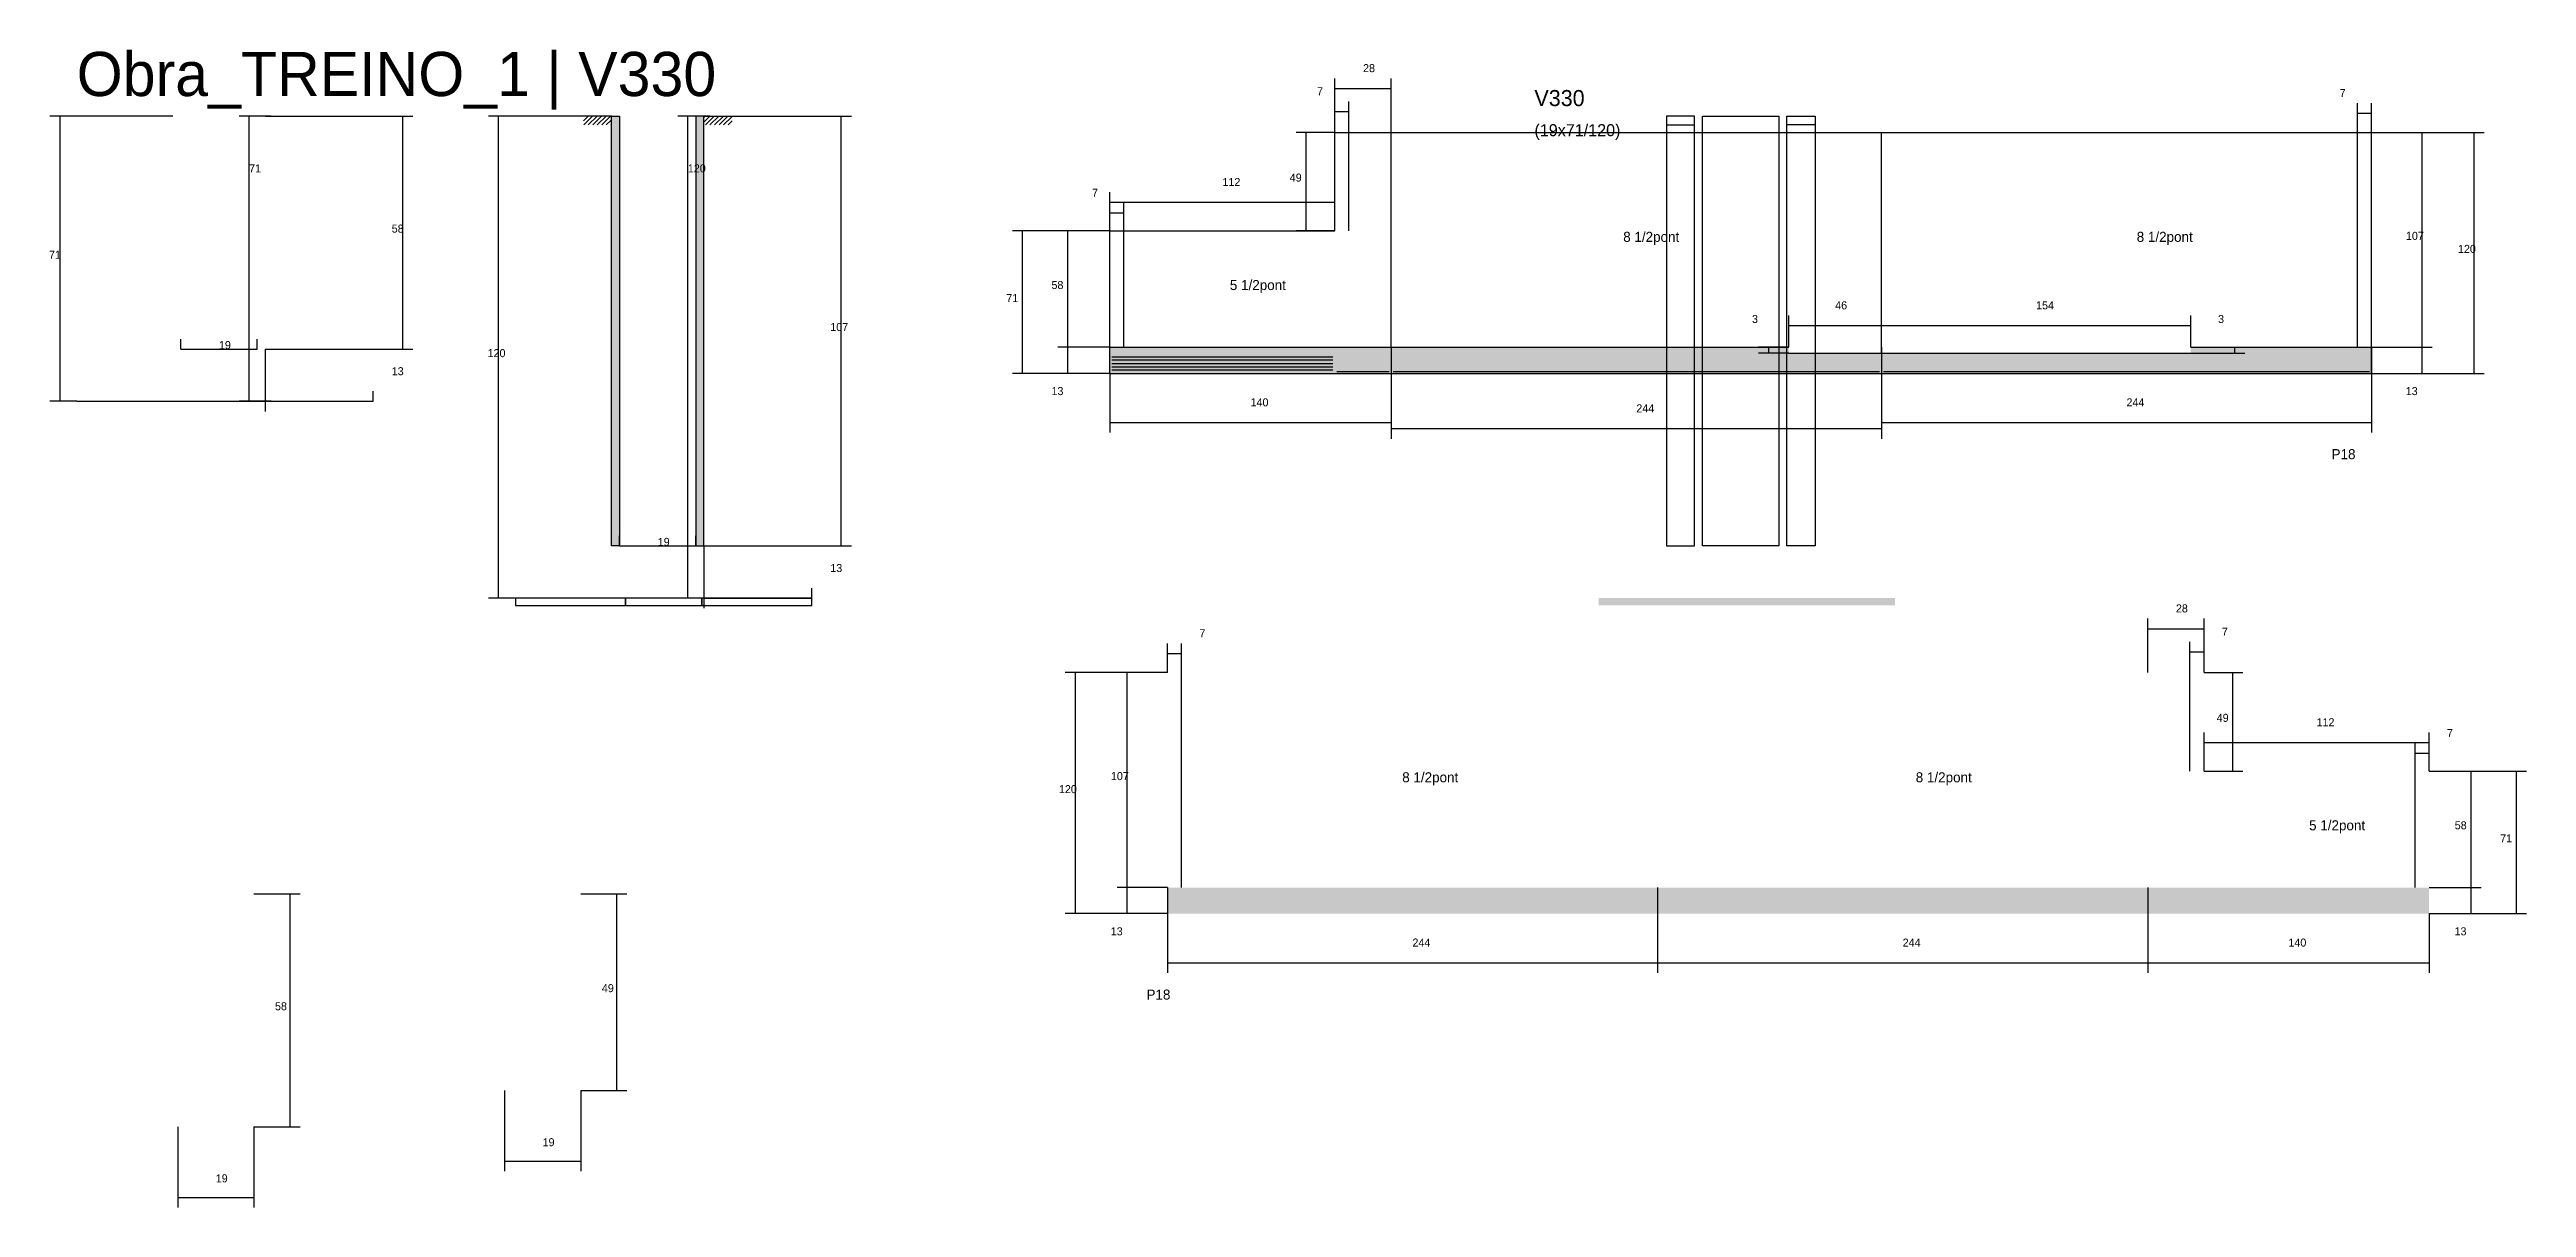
# Model space of a CAD drawing. Header units: metres. Extents: x -41 to 34800, y -36000 to 1848.
# Drawn here: x 20366 to 21599, y -2413 to -1837 of the extents above; entities that cross this region are included whole.
import ezdxf

# ---------------------------------------------------------------- set-up
doc = ezdxf.new("R2010")
doc.units = ezdxf.units.M
for name, color, linetype in [('CONCRETO', 251, 'Continuous'), ('COTA', 4, 'Continuous'), ('Cota Seção (2x)', 4, 'Continuous'), ('Hachura', 253, 'Continuous'), ('LABEL_ID', 3, 'Continuous'), ('Madeira', 126, 'Continuous'), ('NOMENCLATURA', 7, 'Continuous'), ('Painéis', 200, 'Continuous'), ('SARR_2.2x7', 40, 'Continuous'), ('Texto Seção', 7, 'Continuous')]:
    doc.layers.add(name, color=color, linetype=linetype)

msp = doc.modelspace()

# ---------------------------------------------------------------- texts
at = {"layer": 'COTA'}
for s, p in [('7', (20997.4, -1859.6)), ('7', (21506.4, -1860.5)), ('7', (20885.4, -1910.1)), ('58', (20536.8, -1928)), ('71', (20366.2, -1941)), ('58', (20865.2, -1956.1)), ('107', (20755.1, -1977)), ('13', (20536.8, -1999)), ('120', (20584.5, -1990)), ('13', (20755.1, -2097)), ('7', (20938.8, -2129.5)), ('7', (21447.8, -2128.7)), ('7', (21559.8, -2179.2)), ('58', (21563.7, -2225.1)), ('49', (20641.4, -2306.2)), ('58', (20478.7, -2315.2)), ('19', (20611.9, -2382.9)), ('19', (20449.2, -2400.9))]:
    msp.add_text(s, height=4, dxfattribs=at).set_placement(p)
at = {"layer": 'Cota Seção (2x)'}
for s, p in [('28', (21020.3, -1848.1)), ('71', (20465.8, -1898)), ('120', (20684.2, -1898)), ('49', (20983.8, -1902.6)), ('112', (20950.3, -1904.8)), ('107', (21539.4, -1931.6)), ('120', (21565.3, -1938.1)), ('71', (20842.7, -1962.6)), ('3', (21213.9, -1973)), ('46', (21255.3, -1966.2)), ('154', (21355.3, -1966.2)), ('3', (21445.9, -1973)), ('19', (20450.8, -1986)), ('13', (20865.2, -2008.9)), ('13', (21539.3, -2008.9)), ('140', (20964.3, -2014.5)), ('244', (21156.3, -2017.5)), ('244', (21400.3, -2014.5)), ('19', (20669.2, -2084)), ('28', (21424.9, -2117.1)), ('49', (21445.2, -2171.6)), ('112', (21494.9, -2173.8)), ('120', (20868.9, -2207.1)), ('107', (20894.8, -2200.6)), ('71', (21586.3, -2231.6)), ('13', (20894.7, -2277.9)), ('244', (21044.9, -2283.5)), ('244', (21288.9, -2283.5)), ('140', (21480.9, -2283.5)), ('13', (21563.6, -2277.9))]:
    msp.add_text(s, height=4, dxfattribs=at).set_placement(p)
at = {"layer": 'LABEL_ID'}
msp.add_text('Obra_TREINO_1 | V330', height=22, dxfattribs=at).set_placement((20380, -1860))
at = {"layer": 'NOMENCLATURA'}
for s, p in [('8 1/2pont', (21149.8, -1932.6)), ('8 1/2pont', (21405.4, -1932.6)), ('5 1/2pont', (20954, -1956.6)), ('P18', (21502.4, -2040.8)), ('8 1/2pont', (21039.8, -2201.7)), ('8 1/2pont', (21295.4, -2201.7)), ('5 1/2pont', (21491.2, -2225.6)), ('P18', (20912.5, -2309.9))]:
    msp.add_text(s, height=5, dxfattribs=at).set_placement(p)
at = {"layer": 'Texto Seção'}
for s, height, p in [('V330', 8, (21105.6, -1865)), ('(19x71/120)', 6, (21105.6, -1880))]:
    msp.add_text(s, height=height, dxfattribs=at).set_placement(p)

# ---------------------------------------------------------------- hatches: boundary and pattern name
at = {"layer": 'COTA'}
h = msp.add_hatch(dxfattribs=at)
h.set_pattern_fill('AR-CONC', scale=0.03)
h.paths.add_polyline_path([(21432.3, -1985.1), (21432.3, -1988.1), (21432.3, -1988.1), (21232.3, -1988.1), (21232.3, -1988.1), (21232.3, -1985.1), (21232.3, -1985.1), (20894.3, -1985.1), (20894.3, -1985.1), (20894.3, -1998.1), (20894.3, -1998.1), (21522.3, -1998.1), (21522.3, -1998.1), (21522.3, -1985.1), (21522.3, -1985.1), (21432.3, -1985.1)])
h = msp.add_hatch(dxfattribs=at)
h.set_pattern_fill('AR-CONC', scale=0.03)
h.paths.add_polyline_path([(21550.9, -2267.1), (21550.9, -2254.1), (21550.9, -2254.1), (20922.9, -2254.1), (20922.9, -2254.1), (20922.9, -2267.1), (20922.9, -2267.1), (21550.9, -2267.1)])
at = {"layer": 'Hachura'}
h = msp.add_hatch(dxfattribs=at)
h.set_pattern_fill('ANSI31', scale=0.5)
h.paths.add_polyline_path([(20646.2, -1874.4), (20646.2, -1870), (20646.2, -1870), (20632.2, -1870), (20632.2, -1870), (20632.2, -1874.4), (20632.2, -1874.4), (20646.2, -1874.4)])
h = msp.add_hatch(color=8, dxfattribs=at)
h.dxf.hatch_style = 1
h.paths.add_polyline_path([(20646.2, -2084), (20650.2, -2084), (20650.2, -2084), (20650.2, -1870), (20650.2, -1870), (20646.2, -1870), (20646.2, -1870), (20646.2, -2084)])
h = msp.add_hatch(color=8, dxfattribs=at)
h.dxf.hatch_style = 1
h.paths.add_polyline_path([(20688.2, -2084), (20692.2, -2084), (20692.2, -2084), (20692.2, -1870), (20692.2, -1870), (20688.2, -1870), (20688.2, -1870), (20688.2, -2084)])
h = msp.add_hatch(dxfattribs=at)
h.set_pattern_fill('ANSI31', scale=0.5)
h.paths.add_polyline_path([(20692.2, -1874.4), (20692.2, -1870), (20692.2, -1870), (20706.2, -1870), (20706.2, -1870), (20706.2, -1874.4), (20706.2, -1874.4), (20692.2, -1874.4)])
h = msp.add_hatch(color=8, dxfattribs=at)
h.dxf.hatch_style = 1
h.paths.add_polyline_path([(21192.3, -2113.6), (21192.3, -2110), (21192.3, -2110), (21137.5, -2110), (21137.5, -2110), (21137.5, -2113.6), (21137.5, -2113.6), (21192.3, -2113.6)])
h = msp.add_hatch(color=8, dxfattribs=at)
h.dxf.hatch_style = 1
h.paths.add_polyline_path([(21230.3, -2113.6), (21230.3, -2110), (21230.3, -2110), (21192.3, -2110), (21192.3, -2110), (21192.3, -2113.6), (21192.3, -2113.6), (21230.3, -2113.6)])
h = msp.add_hatch(color=8, dxfattribs=at)
h.dxf.hatch_style = 1
h.paths.add_polyline_path([(21285.1, -2113.6), (21285.1, -2110), (21285.1, -2110), (21230.3, -2110), (21230.3, -2110), (21230.3, -2113.6), (21230.3, -2113.6), (21285.1, -2113.6)])

# ---------------------------------------------------------------- linework, layer by layer
at = {"layer": 'CONCRETO'}
msp.add_lwpolyline([(21189.3, -1870), (21189.3, -1870), (21227.3, -1870), (21227.3, -1898), (21227.3, -1898), (21227.3, -2084), (21189.3, -2084), (21189.3, -1870)], close=True, dxfattribs=at)
at = {"layer": 'COTA'}
for p, q in [((20427.8, -1870), (20366.7, -1870)), ((20371.7, -2012), (20371.7, -1870)), ((20473.8, -1870), (20547.3, -1870)), ((20542.3, -1986), (20542.3, -1870)), ((20646.2, -1870), (20585, -1870)), ((20590, -2110), (20590, -1870)), ((20692.2, -1870), (20765.6, -1870)), ((20760.6, -2084), (20760.6, -1870)), ((21006.3, -1878.1), (21006.3, -1862.7)), ((21006.3, -1867.7), (21013.3, -1867.7)), ((21013.3, -1878.1), (21013.3, -1862.7)), ((21515.3, -1878.1), (21515.3, -1863.5)), ((21515.3, -1868.5), (21522.3, -1868.5)), ((21522.3, -1878.1), (21522.3, -1863.5)), ((20894.2, -1927.1), (20894.2, -1913.2)), ((20894.2, -1918.2), (20901.2, -1918.2)), ((20901.2, -1927.1), (20901.2, -1913.2)), ((20894.3, -1927.1), (20868.4, -1927.1)), ((20873.4, -1985.1), (20873.4, -1927.1)), ((20473.8, -1986), (20547.3, -1986)), ((20473.8, -1986), (20473.8, -2017)), ((20894.3, -1985.1), (20868.4, -1985.1)), ((20527.6, -2012), (20527.6, -2007)), ((20380, -2012), (20366.7, -2012)), ((20473.8, -2012), (20527.6, -2012)), ((20692.2, -2084), (20765.6, -2084)), ((20692.2, -2084), (20692.2, -2115)), ((20746, -2110), (20746, -2105)), ((20598.4, -2110), (20585, -2110)), ((20692.2, -2110), (20746, -2110)), ((20922.9, -2147.1), (20922.9, -2132.6)), ((20929.9, -2147.1), (20929.9, -2132.6)), ((21431.9, -2147.1), (21431.9, -2131.7)), ((21438.9, -2147.1), (21438.9, -2131.7)), ((20922.9, -2137.6), (20929.9, -2137.6)), ((21431.9, -2136.7), (21438.9, -2136.7)), ((21544, -2196.1), (21544, -2182.2)), ((21551, -2196.1), (21551, -2182.2)), ((21544, -2187.2), (21551, -2187.2)), ((21550.9, -2196.1), (21576.8, -2196.1)), ((21571.8, -2254.1), (21571.8, -2196.1)), ((21550.9, -2254.1), (21576.8, -2254.1)), ((20468.2, -2257.2), (20491.2, -2257.2)), ((20486.2, -2373.2), (20486.2, -2257.2)), ((20630.9, -2257.2), (20653.9, -2257.2)), ((20648.9, -2355.2), (20648.9, -2257.2)), ((20592.9, -2355.2), (20592.9, -2395.4)), ((20630.9, -2355.2), (20630.9, -2395.4)), ((20630.9, -2355.2), (20653.9, -2355.2)), ((20430.3, -2373.2), (20430.3, -2413.4)), ((20468.2, -2373.2), (20468.2, -2413.4)), ((20468.2, -2373.2), (20491.2, -2373.2)), ((20592.9, -2390.4), (20630.9, -2390.4)), ((20430.3, -2408.4), (20468.2, -2408.4))]:
    msp.add_line(p, q, dxfattribs=at)
at = {"layer": 'Cota Seção (2x)'}
for p, q in [((21006.3, -1878.1), (21006.3, -1851.2)), ((21006.3, -1856.2), (21034.3, -1856.2)), ((21034.3, -1878.1), (21034.3, -1851.2)), ((20476.8, -1870), (20460.8, -1870)), ((20465.8, -2012), (20465.8, -1870)), ((20695.2, -1870), (20679.2, -1870)), ((20684.2, -2110), (20684.2, -1870)), ((21006.3, -1878.1), (20987, -1878.1)), ((20992, -1927.1), (20992, -1878.1)), ((21522.3, -1878.1), (21552.5, -1878.1)), ((21522.3, -1878.1), (21578.4, -1878.1)), ((21547.5, -1985.1), (21547.5, -1878.1)), ((21573.4, -1998.1), (21573.4, -1878.1)), ((20894.3, -1927.1), (20894.3, -1907.9)), ((21006.3, -1927.1), (21006.3, -1907.9)), ((20894.3, -1912.9), (21006.3, -1912.9)), ((20894.3, -1927.1), (20845.8, -1927.1)), ((20850.8, -1998.1), (20850.8, -1927.1)), ((21006.3, -1927.1), (20987, -1927.1)), ((21232.3, -1985.1), (21232.3, -1969.3)), ((21278.3, -1985.1), (21278.3, -1969.3)), ((21278.3, -1988.1), (21278.3, -1969.3)), ((21432.3, -1985.1), (21432.3, -1969.3)), ((20431.8, -1986), (20431.8, -1981)), ((20469.8, -1986), (20469.8, -1981)), ((21232.3, -1974.3), (21278.3, -1974.3)), ((21278.3, -1974.3), (21432.3, -1974.3)), ((20431.8, -1986), (20469.8, -1986)), ((20894.3, -1985.1), (20868.4, -1985.1)), ((20873.4, -1998.1), (20873.4, -1985.1)), ((21034.3, -1985.1), (21034.3, -2027.6)), ((21034.3, -1985.1), (21034.3, -2030.6)), ((21232.3, -1985.1), (21217.2, -1985.1)), ((21232.3, -1988.1), (21217.2, -1988.1)), ((21222.2, -1988.1), (21222.2, -1985.1)), ((21278.3, -1985.1), (21278.3, -2027.6)), ((21278.3, -1988.1), (21278.3, -2030.6)), ((21432.3, -1985.1), (21459.2, -1985.1)), ((21432.3, -1988.1), (21459.2, -1988.1)), ((21454.2, -1988.1), (21454.2, -1985.1)), ((21522.3, -1985.1), (21552.5, -1985.1)), ((21522.3, -1985.1), (21552.5, -1985.1)), ((21522.3, -1985.1), (21522.3, -2027.6)), ((21547.5, -1998.1), (21547.5, -1985.1)), ((20894.3, -1998.1), (20845.8, -1998.1)), ((20894.3, -1998.1), (20868.4, -1998.1)), ((20894.3, -1998.1), (20894.3, -2027.6)), ((21522.3, -1998.1), (21552.5, -1998.1)), ((21522.3, -1998.1), (21578.4, -1998.1)), ((20476.8, -2012), (20460.8, -2012)), ((20894.3, -2022.6), (21034.3, -2022.6)), ((21034.3, -2025.6), (21278.3, -2025.6)), ((21278.3, -2022.6), (21522.3, -2022.6)), ((20650.2, -2084), (20650.2, -2079)), ((20688.2, -2084), (20688.2, -2079)), ((20650.2, -2084), (20688.2, -2084)), ((20695.2, -2110), (20679.2, -2110)), ((21410.9, -2147.1), (21410.9, -2120.2)), ((21438.9, -2147.1), (21438.9, -2120.2)), ((21410.9, -2125.2), (21438.9, -2125.2)), ((20922.9, -2147.1), (20872.1, -2147.1)), ((20877.1, -2267.1), (20877.1, -2147.1)), ((20922.9, -2147.1), (20897.9, -2147.1)), ((20902.9, -2254.1), (20902.9, -2147.1)), ((21438.9, -2147.1), (21458.3, -2147.1)), ((21453.3, -2196.1), (21453.3, -2147.1)), ((21438.9, -2196.1), (21438.9, -2176.9)), ((21438.9, -2181.9), (21550.9, -2181.9)), ((21550.9, -2196.1), (21550.9, -2176.9)), ((21438.9, -2196.1), (21458.3, -2196.1)), ((21550.9, -2196.1), (21599.4, -2196.1)), ((21594.4, -2267.1), (21594.4, -2196.1)), ((20922.9, -2254.1), (20897.9, -2254.1)), ((20922.9, -2254.1), (20897.9, -2254.1)), ((20902.9, -2267.1), (20902.9, -2254.1)), ((20922.9, -2254.1), (20922.9, -2296.6)), ((21166.9, -2254.1), (21166.9, -2296.6)), ((21166.9, -2254.1), (21166.9, -2296.6)), ((21410.9, -2254.1), (21410.9, -2296.6)), ((21410.9, -2254.1), (21410.9, -2296.6)), ((21550.9, -2254.1), (21576.8, -2254.1)), ((21571.8, -2267.1), (21571.8, -2254.1)), ((20922.9, -2267.1), (20872.1, -2267.1)), ((20922.9, -2267.1), (20897.9, -2267.1)), ((21550.9, -2267.1), (21576.8, -2267.1)), ((21550.9, -2267.1), (21599.4, -2267.1)), ((21550.9, -2267.1), (21550.9, -2296.6)), ((20922.9, -2291.6), (21166.9, -2291.6)), ((21166.9, -2291.6), (21410.9, -2291.6)), ((21410.9, -2291.6), (21550.9, -2291.6))]:
    msp.add_line(p, q, dxfattribs=at)
at = {"layer": 'Madeira'}
for points in [[(21185.3, -1874.4), (21185.3, -1870), (21171.3, -1870), (21171.3, -1874.4)], [(21185.3, -1870), (21171.3, -1870), (21171.3, -2084), (21185.3, -2084)], [(21231.3, -1874.4), (21231.3, -1870), (21245.3, -1870), (21245.3, -1874.4)], [(21231.3, -1870), (21245.3, -1870), (21245.3, -2084), (21231.3, -2084)]]:
    msp.add_lwpolyline(points, close=True, dxfattribs=at)
at = {"layer": 'Painéis'}
for p, q in [((21006.3, -1878.1), (21522.3, -1878.1)), ((21006.3, -1927.1), (21006.3, -1878.1)), ((21034.3, -1985.1), (21034.3, -1878.1)), ((21278.3, -1988.1), (21278.3, -1878.1)), ((21522.3, -1985.1), (21522.3, -1878.1)), ((20894.3, -1927.1), (21006.3, -1927.1)), ((20894.3, -1985.1), (20894.3, -1927.1)), ((20894.3, -1985.1), (21232.3, -1985.1)), ((20894.3, -1998.1), (20894.3, -1985.1)), ((21232.3, -1988.1), (21432.3, -1988.1)), ((21432.3, -1985.1), (21522.3, -1985.1)), ((21522.3, -1998.1), (21522.3, -1985.1)), ((20894.3, -1998.1), (21522.3, -1998.1)), ((20380, -2012), (20434.8, -2012)), ((20434.8, -2012), (20472.8, -2012)), ((20472.8, -2012), (20527.6, -2012))]:
    msp.add_line(p, q, dxfattribs=at)
for points in [[(20646.2, -1870), (20650.2, -1870), (20650.2, -2084), (20646.2, -2084)], [(20692.2, -1870), (20688.2, -1870), (20688.2, -2084), (20692.2, -2084)], [(20653.2, -2113.6), (20653.2, -2110), (20598.4, -2110), (20598.4, -2113.6)], [(20691.2, -2113.6), (20691.2, -2110), (20653.2, -2110), (20653.2, -2113.6)], [(20746, -2113.6), (20746, -2110), (20691.2, -2110), (20691.2, -2113.6)]]:
    msp.add_lwpolyline(points, close=True, dxfattribs=at)
at = {"layer": 'SARR_2.2x7'}
for p, q in [((21013.3, -1927.1), (21013.3, -1878.1)), ((21515.3, -1985.1), (21515.3, -1878.1)), ((20901.2, -1985.1), (20901.2, -1927.1)), ((20895.3, -1989.8), (21005.3, -1989.8)), ((20895.3, -1991.4), (21005.3, -1991.4)), ((20895.3, -1993.1), (21005.3, -1993.1)), ((20895.3, -1994.8), (21005.3, -1994.8)), ((20895.3, -1996.4), (21005.3, -1996.4)), ((21007.3, -1997.1), (21033.3, -1997.1)), ((21035.3, -1997.1), (21277.3, -1997.1)), ((21279.3, -1997.1), (21521.3, -1997.1)), ((20929.9, -2254.1), (20929.9, -2147.1)), ((21431.9, -2196.1), (21431.9, -2147.1)), ((21544, -2254.1), (21544, -2196.1))]:
    msp.add_line(p, q, dxfattribs=at)

msp.set_redraw_order([(e.dxf.handle, doc.entitydb.next_handle()) for e in msp.query("TEXT MTEXT ATTDEF DIMENSION ARC_DIMENSION")])  # texts and dimensions are drawn at this point

doc.saveas('drawing.dxf')
